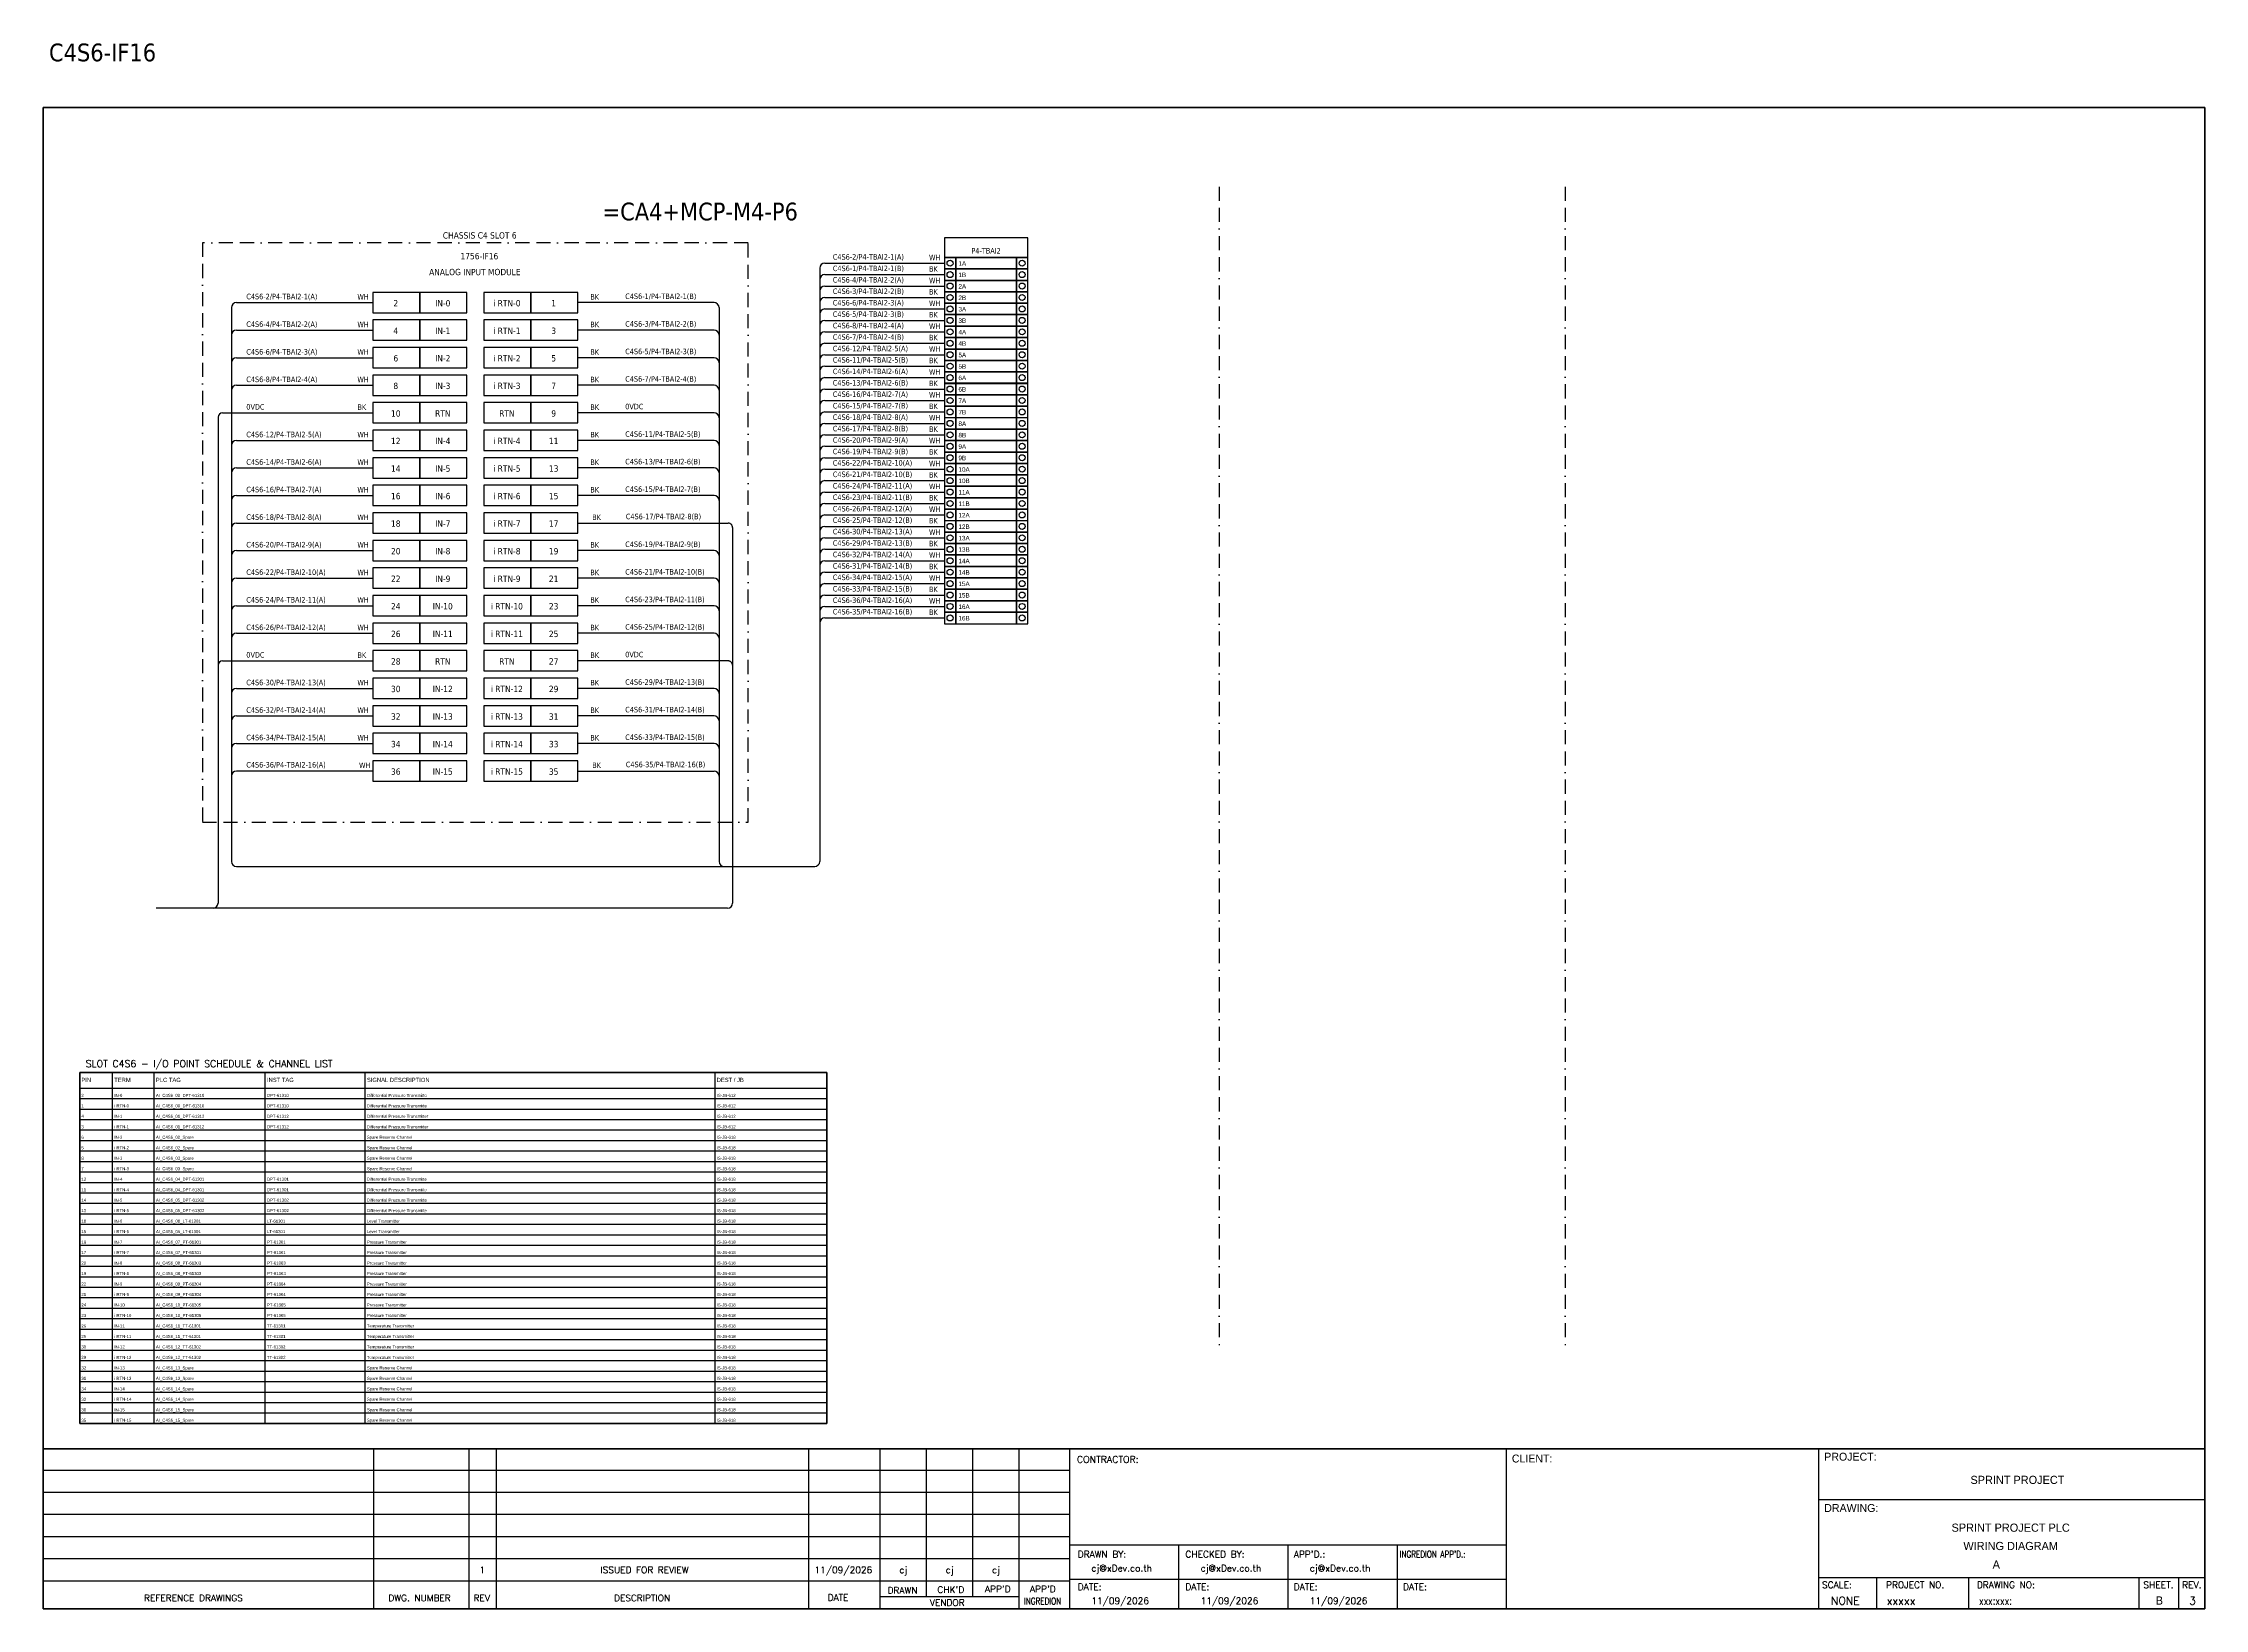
# Model space of a CAD drawing. Header units: millimetres. Extents: x 0 to 62600, y 0 to 14837.
# Drawn here: x 33546 to 37440, y 3004 to 5824 of the extents above; entities that cross this region are included whole.
import ezdxf
from ezdxf.enums import TextEntityAlignment as Align

# ---------------------------------------------------------------- set-up
doc = ezdxf.new("R2010")
doc.units = ezdxf.units.MM
doc.linetypes.add('BORDERX2', pattern=[88.9, 25.4, -12.7, 25.4, -12.7, 0, -12.7])
for name, color, linetype in [('GT_1', 9, 'Continuous'), ('HELPPOINT', 7, 'Continuous'), ('MEMBER', 7, 'Continuous'), ('x01001-FrameArea', 2, 'BORDERX2')]:
    doc.layers.add(name, color=color, linetype=linetype)
doc.layers.add('IE-EQUIP', color=253, linetype='Continuous', lineweight=25)
doc.layers.add('IE-WIRE', color=7, linetype='Continuous', lineweight=25)
doc.styles.add('HTX11', font='O8111901')
doc.styles.add('ROMANS', font='romans.shx', dxfattribs={"width": 0.85, "height": 25})
doc.styles.get("Standard").update_dxf_attribs({"font": 'arial.ttf'})
doc.styles.add('Tahoma', font='')
doc.styles.get('Tahoma').set_extended_font_data('Tahoma')

# ---------------------------------------------------------------- blocks, each defined once
blk = doc.blocks.new('xTermSingleLayer72')
at = {"color": 7, "ltscale": 25.4}
for points in [[(0, -537), (537, -537), (537, 0), (0, 0)], [(537, -537), (3378, -537), (3378, 0), (537, 0)], [(3378, -537), (3915, -537), (3915, 0), (3378, 0)]]:
    blk.add_lwpolyline(points, close=True, dxfattribs=at)
for centre in [(268, -268), (3647, -268)]:
    blk.add_circle(centre, 141, dxfattribs=at)
blk.add_attdef('TERMINAL_B', (661, -387), '', height=212)

msp = doc.modelspace()

# ---------------------------------------------------------------- linework, layer by layer
at = {"ltscale": 25.4}
for p, q in [((34954.1, 5407.3), (35169.5, 5407.3)), ((34754.6, 5357), (34509.3, 5357)), ((34954.1, 5366.1), (35169.5, 5366.1)), ((34754.6, 5307.3), (34509.3, 5307.3)), ((34954.1, 5324.8), (35169.5, 5324.8)), ((34754.6, 5257.7), (34509.3, 5257.7)), ((34954.1, 5283.6), (35169.5, 5283.6)), ((34954.1, 5242.4), (35169.5, 5242.4)), ((34754.6, 5208.1), (34509.3, 5208.1)), ((34954.1, 5201.2), (35169.5, 5201.2)), ((33869.3, 5158.4), (34139.8, 5158.4)), ((34754.6, 5158.4), (34509.3, 5158.4)), ((34954.1, 5160), (35169.5, 5160)), ((34754.6, 5108.8), (34509.3, 5108.8)), ((34954.1, 5118.7), (35169.5, 5118.7)), ((34954.1, 5077.5), (35169.5, 5077.5)), ((34754.6, 5059.2), (34509.3, 5059.2)), ((34954.1, 5036.3), (35169.5, 5036.3)), ((34754.6, 5009.5), (34509.3, 5009.5)), ((34954.1, 4995.1), (35169.5, 4995.1)), ((34509.3, 4959.9), (34779.8, 4959.9)), ((34954.1, 4953.8), (35169.5, 4953.8)), ((34754.6, 4910.3), (34509.3, 4910.3)), ((34954.1, 4912.6), (35169.5, 4912.6)), ((34954.1, 4871.4), (35169.5, 4871.4)), ((34754.6, 4860.6), (34509.3, 4860.6)), ((34954.1, 4830.2), (35169.5, 4830.2)), ((34754.6, 4811), (34509.3, 4811)), ((34954.1, 4788.9), (35169.5, 4788.9)), ((34754.6, 4761.4), (34509.3, 4761.4)), ((33869.3, 4711.7), (34139.8, 4711.7)), ((34779.8, 4711.7), (34509.3, 4711.7)), ((34754.6, 4662.1), (34509.3, 4662.1)), ((34754.6, 4612.5), (34509.3, 4612.5)), ((34754.6, 4562.8), (34509.3, 4562.8)), ((34509.3, 4513.2), (34754.6, 4513.2))]:
    msp.add_line(p, q, dxfattribs=at)
at = {"color": 7}
for p, q in [((33612.1, 3942.1), (34957.9, 3942.1)), ((33671.4, 3338), (33671.4, 3970.1)), ((33746.4, 3338), (33746.4, 3970.1)), ((33946.4, 3338), (33946.4, 3970.1)), ((34126.4, 3338), (34126.4, 3970.1)), ((34756.4, 3338), (34756.4, 3970.1))]:
    msp.add_line(p, q, dxfattribs=at)
at = {"color": 8}
for p, q in [((33612.1, 3923.2), (34957.9, 3923.2)), ((33612.1, 3904.4), (34957.9, 3904.4)), ((33612.1, 3885.5), (34957.9, 3885.5)), ((33612.1, 3866.6), (34957.9, 3866.6)), ((33612.1, 3847.7), (34957.9, 3847.7)), ((33612.1, 3828.8), (34957.9, 3828.8)), ((33612.1, 3810), (34957.9, 3810)), ((33612.1, 3791.1), (34957.9, 3791.1)), ((33612.1, 3772.2), (34957.9, 3772.2)), ((33612.1, 3753.3), (34957.9, 3753.3)), ((33612.1, 3734.5), (34957.9, 3734.5)), ((33612.1, 3715.6), (34957.9, 3715.6)), ((33612.1, 3696.7), (34957.9, 3696.7)), ((33612.1, 3677.8), (34957.9, 3677.8)), ((33612.1, 3658.9), (34957.9, 3658.9)), ((33612.1, 3640.1), (34957.9, 3640.1)), ((33612.1, 3621.2), (34957.9, 3621.2)), ((33612.1, 3602.3), (34957.9, 3602.3)), ((33612.1, 3583.4), (34957.9, 3583.4)), ((33612.1, 3564.6), (34957.9, 3564.6)), ((33612.1, 3545.7), (34957.9, 3545.7)), ((33612.1, 3526.8), (34957.9, 3526.8)), ((33612.1, 3507.9), (34957.9, 3507.9)), ((33612.1, 3489), (34957.9, 3489)), ((33612.1, 3470.2), (34957.9, 3470.2)), ((33612.1, 3451.3), (34957.9, 3451.3)), ((33612.1, 3432.4), (34957.9, 3432.4)), ((33612.1, 3413.5), (34957.9, 3413.5)), ((33612.1, 3394.6), (34957.9, 3394.6)), ((33612.1, 3375.8), (34957.9, 3375.8)), ((33612.1, 3356.9), (34957.9, 3356.9))]:
    msp.add_line(p, q, dxfattribs=at)
at = {"color": 4}
for p, q in [((36848.7, 3060.3), (36848.7, 3004.2)), ((37014, 3060.3), (37014, 3004.2))]:
    msp.add_line(p, q, dxfattribs=at)
at = {"color": 4, "ltscale": 0.5}
for p, q in [((37321.1, 3060.3), (37321.1, 3004.2)), ((37321.1, 3060.3), (37321.1, 3004.2)), ((37392.3, 3060.3), (37392.3, 3004.2)), ((37392.3, 3060.3), (37392.3, 3004.2))]:
    msp.add_line(p, q, dxfattribs=at)
at = {"color": 4, "ltscale": 25.4}
msp.add_lwpolyline([(35169.5, 5438.2), (35319.8, 5438.2), (35319.8, 5473.4), (35169.5, 5473.4)], close=True, dxfattribs=at)
msp.add_lwpolyline([(33612.1, 3970.1), (34957.9, 3970.1), (34957.9, 3338), (33612.1, 3338)], close=True)
at = {"color": 7}
msp.add_lwpolyline([(33612.1, 3338), (34957.9, 3338), (34957.9, 3970.1), (33612.1, 3970.1), (33612.1, 3338)], dxfattribs=at)
at = {"ltscale": 25.4}
for centre, radius, start, end in [((34954.1, 5398.2), 9.14, 90, 180), ((34754.6, 5347.8), 9.17, 0, 90), ((34954.1, 5356.9), 9.14, 90, 180), ((34754.6, 5298.2), 9.17, 0, 90), ((34954.1, 5315.7), 9.14, 90, 180), ((34754.6, 5248.5), 9.17, 0, 90), ((34954.1, 5274.5), 9.14, 90, 180), ((34954.1, 5233.3), 9.14, 90, 180), ((34754.6, 5198.9), 9.17, 0, 90), ((34954.1, 5192), 9.14, 90, 180), ((34754.6, 5149.3), 9.17, 0, 90), ((34954.1, 5150.8), 9.14, 90, 180), ((34754.6, 5099.6), 9.17, 0, 90), ((34954.1, 5109.6), 9.14, 90, 180), ((34954.1, 5068.4), 9.14, 90, 180), ((34754.6, 5050), 9.17, 0, 90), ((34954.1, 5027.1), 9.14, 90, 180), ((34754.6, 5000.4), 9.17, 0, 90), ((34954.1, 4985.9), 9.14, 90, 180), ((34954.1, 4944.7), 9.14, 90, 180), ((34754.6, 4901.1), 9.17, 0, 90), ((34954.1, 4903.5), 9.14, 90, 180), ((34954.1, 4862.2), 9.14, 90, 180), ((34754.6, 4851.5), 9.17, 0, 90), ((34954.1, 4821), 9.14, 90, 180), ((34754.6, 4801.8), 9.17, 0, 90), ((34954.1, 4779.8), 9.14, 90, 180), ((34754.6, 4752.2), 9.17, 0, 90), ((34754.6, 4652.9), 9.17, 0, 90), ((34754.6, 4603.3), 9.17, 0, 90), ((34754.6, 4553.7), 9.17, 0, 90), ((34754.6, 4504), 9.17, 0, 90)]:
    msp.add_arc(centre, radius, start, end, dxfattribs=at)
at = {"layer": 'GT_1', "color": 4}
for p, q in [((34141.8, 3004.2), (34141.8, 3292.4)), ((34313.7, 3004.2), (34313.7, 3292.4)), ((34362.9, 3004.2), (34362.9, 3292.4)), ((34925.5, 3004.2), (34925.5, 3292.4)), ((35053.8, 3004.2), (35053.8, 3292.4)), ((35137.4, 3026), (35137.4, 3292.4)), ((35220.9, 3026), (35220.9, 3292.4)), ((35304.2, 3004.2), (35304.2, 3292.4)), ((35395.2, 3004.2), (35395.2, 3292.4)), ((36182.2, 3004.2), (36182.2, 3292.4)), ((36744.5, 3004.2), (36744.5, 3292.4)), ((36744.5, 3004.2), (36744.5, 3292.4)), ((36744.5, 3004.2), (36744.5, 3292.4)), ((35395.2, 3253.5), (33546.4, 3253.5)), ((35395.2, 3213.7), (33546.4, 3213.7)), ((35395.2, 3173.8), (33546.4, 3173.8)), ((35395.2, 3133.9), (33546.4, 3133.9)), ((36182.2, 3118.5), (35395.2, 3118.5)), ((35592, 3004.2), (35592, 3118.5)), ((35788.7, 3004.2), (35788.7, 3118.5)), ((35985.5, 3004.2), (35985.5, 3118.5)), ((35395.2, 3094), (33546.4, 3094)), ((35395.1, 3054), (33546.4, 3054)), ((36182.2, 3057.1), (35395.2, 3057.1)), ((36744.5, 3060.3), (37439.7, 3060.3)), ((35304.2, 3026), (35053.8, 3026))]:
    msp.add_line(p, q, dxfattribs=at)
at = {"layer": 'HELPPOINT', "color": 4, "lineweight": 35}
for p, q in [((33546.4, 3004.2), (33546.4, 5708.4)), ((33546.4, 5708.4), (37439.7, 5708.4)), ((33546.4, 3004.2), (33546.4, 5708.4)), ((33546.4, 5708.4), (37439.7, 5708.4)), ((37439.7, 5708.4), (37439.7, 3004.2)), ((37439.7, 5708.4), (37439.7, 3004.2)), ((37439.7, 3004.2), (33546.4, 3004.2)), ((37439.7, 3004.2), (33546.4, 3004.2))]:
    msp.add_line(p, q, dxfattribs=at)
at = {"layer": 'HELPPOINT', "color": 4}
for p, q in [((36744.5, 3200.8), (37439.7, 3200.8)), ((36744.5, 3200.8), (37439.7, 3200.8)), ((36744.5, 3060.3), (37439.7, 3060.3))]:
    msp.add_line(p, q, dxfattribs=at)
at = {"layer": 'IE-EQUIP', "linetype": 'Continuous', "ltscale": 25.4}
for points in [[(34139.8, 5338.6), (34224.5, 5338.6), (34224.5, 5375.3), (34139.8, 5375.3)], [(34224.5, 5338.6), (34309.1, 5338.6), (34309.1, 5375.3), (34224.5, 5375.3)], [(34340, 5338.6), (34424.6, 5338.6), (34424.6, 5375.3), (34340, 5375.3)], [(34424.6, 5338.6), (34509.3, 5338.6), (34509.3, 5375.3), (34424.6, 5375.3)], [(34139.8, 5289), (34224.5, 5289), (34224.5, 5325.7), (34139.8, 5325.7)], [(34224.5, 5289), (34309.1, 5289), (34309.1, 5325.7), (34224.5, 5325.7)], [(34340, 5289), (34424.6, 5289), (34424.6, 5325.7), (34340, 5325.7)], [(34424.6, 5289), (34509.3, 5289), (34509.3, 5325.7), (34424.6, 5325.7)], [(34139.8, 5239.3), (34224.5, 5239.3), (34224.5, 5276), (34139.8, 5276)], [(34224.5, 5239.3), (34309.1, 5239.3), (34309.1, 5276), (34224.5, 5276)], [(34340, 5239.3), (34424.6, 5239.3), (34424.6, 5276), (34340, 5276)], [(34424.6, 5239.3), (34509.3, 5239.3), (34509.3, 5276), (34424.6, 5276)], [(34139.8, 5189.7), (34224.5, 5189.7), (34224.5, 5226.4), (34139.8, 5226.4)], [(34224.5, 5189.7), (34309.1, 5189.7), (34309.1, 5226.4), (34224.5, 5226.4)], [(34340, 5189.7), (34424.6, 5189.7), (34424.6, 5226.4), (34340, 5226.4)], [(34424.6, 5189.7), (34509.3, 5189.7), (34509.3, 5226.4), (34424.6, 5226.4)], [(34139.8, 5140.1), (34224.5, 5140.1), (34224.5, 5176.8), (34139.8, 5176.8)], [(34224.5, 5140.1), (34309.1, 5140.1), (34309.1, 5176.8), (34224.5, 5176.8)], [(34340, 5140.1), (34424.6, 5140.1), (34424.6, 5176.8), (34340, 5176.8)], [(34424.6, 5140.1), (34509.3, 5140.1), (34509.3, 5176.8), (34424.6, 5176.8)], [(34139.8, 5090.4), (34224.5, 5090.4), (34224.5, 5127.1), (34139.8, 5127.1)], [(34224.5, 5090.4), (34309.1, 5090.4), (34309.1, 5127.1), (34224.5, 5127.1)], [(34340, 5090.4), (34424.6, 5090.4), (34424.6, 5127.1), (34340, 5127.1)], [(34424.6, 5090.4), (34509.3, 5090.4), (34509.3, 5127.1), (34424.6, 5127.1)], [(34139.8, 5040.8), (34224.5, 5040.8), (34224.5, 5077.5), (34139.8, 5077.5)], [(34224.5, 5040.8), (34309.1, 5040.8), (34309.1, 5077.5), (34224.5, 5077.5)], [(34340, 5040.8), (34424.6, 5040.8), (34424.6, 5077.5), (34340, 5077.5)], [(34424.6, 5040.8), (34509.3, 5040.8), (34509.3, 5077.5), (34424.6, 5077.5)], [(34139.8, 4991.2), (34224.5, 4991.2), (34224.5, 5027.9), (34139.8, 5027.9)], [(34224.5, 4991.2), (34309.1, 4991.2), (34309.1, 5027.9), (34224.5, 5027.9)], [(34340, 4991.2), (34424.6, 4991.2), (34424.6, 5027.9), (34340, 5027.9)], [(34424.6, 4991.2), (34509.3, 4991.2), (34509.3, 5027.9), (34424.6, 5027.9)], [(34139.8, 4941.5), (34224.5, 4941.5), (34224.5, 4978.2), (34139.8, 4978.2)], [(34224.5, 4941.5), (34309.1, 4941.5), (34309.1, 4978.2), (34224.5, 4978.2)], [(34340, 4941.5), (34424.6, 4941.5), (34424.6, 4978.2), (34340, 4978.2)], [(34424.6, 4941.5), (34509.3, 4941.5), (34509.3, 4978.2), (34424.6, 4978.2)], [(34139.8, 4891.9), (34224.5, 4891.9), (34224.5, 4928.6), (34139.8, 4928.6)], [(34224.5, 4891.9), (34309.1, 4891.9), (34309.1, 4928.6), (34224.5, 4928.6)], [(34340, 4891.9), (34424.6, 4891.9), (34424.6, 4928.6), (34340, 4928.6)], [(34424.6, 4891.9), (34509.3, 4891.9), (34509.3, 4928.6), (34424.6, 4928.6)], [(34139.8, 4842.3), (34224.5, 4842.3), (34224.5, 4879), (34139.8, 4879)], [(34224.5, 4842.3), (34309.1, 4842.3), (34309.1, 4879), (34224.5, 4879)], [(34340, 4842.3), (34424.6, 4842.3), (34424.6, 4879), (34340, 4879)], [(34424.6, 4842.3), (34509.3, 4842.3), (34509.3, 4879), (34424.6, 4879)], [(34139.8, 4792.7), (34224.5, 4792.7), (34224.5, 4829.4), (34139.8, 4829.4)], [(34224.5, 4792.7), (34309.1, 4792.7), (34309.1, 4829.4), (34224.5, 4829.4)], [(34340, 4792.7), (34424.6, 4792.7), (34424.6, 4829.4), (34340, 4829.4)], [(34424.6, 4792.7), (34509.3, 4792.7), (34509.3, 4829.4), (34424.6, 4829.4)], [(34139.8, 4743), (34224.5, 4743), (34224.5, 4779.7), (34139.8, 4779.7)], [(34224.5, 4743), (34309.1, 4743), (34309.1, 4779.7), (34224.5, 4779.7)], [(34340, 4743), (34424.6, 4743), (34424.6, 4779.7), (34340, 4779.7)], [(34424.6, 4743), (34509.3, 4743), (34509.3, 4779.7), (34424.6, 4779.7)], [(34139.8, 4693.4), (34224.5, 4693.4), (34224.5, 4730.1), (34139.8, 4730.1)], [(34224.5, 4693.4), (34309.1, 4693.4), (34309.1, 4730.1), (34224.5, 4730.1)], [(34340, 4693.4), (34424.6, 4693.4), (34424.6, 4730.1), (34340, 4730.1)], [(34424.6, 4693.4), (34509.3, 4693.4), (34509.3, 4730.1), (34424.6, 4730.1)], [(34139.8, 4643.8), (34224.5, 4643.8), (34224.5, 4680.5), (34139.8, 4680.5)], [(34224.5, 4643.8), (34309.1, 4643.8), (34309.1, 4680.5), (34224.5, 4680.5)], [(34340, 4643.8), (34424.6, 4643.8), (34424.6, 4680.5), (34340, 4680.5)], [(34424.6, 4643.8), (34509.3, 4643.8), (34509.3, 4680.5), (34424.6, 4680.5)], [(34139.8, 4594.1), (34224.5, 4594.1), (34224.5, 4630.8), (34139.8, 4630.8)], [(34224.5, 4594.1), (34309.1, 4594.1), (34309.1, 4630.8), (34224.5, 4630.8)], [(34340, 4594.1), (34424.6, 4594.1), (34424.6, 4630.8), (34340, 4630.8)], [(34424.6, 4594.1), (34509.3, 4594.1), (34509.3, 4630.8), (34424.6, 4630.8)], [(34139.8, 4544.5), (34224.5, 4544.5), (34224.5, 4581.2), (34139.8, 4581.2)], [(34224.5, 4544.5), (34309.1, 4544.5), (34309.1, 4581.2), (34224.5, 4581.2)], [(34340, 4544.5), (34424.6, 4544.5), (34424.6, 4581.2), (34340, 4581.2)], [(34424.6, 4544.5), (34509.3, 4544.5), (34509.3, 4581.2), (34424.6, 4581.2)], [(34139.8, 4494.9), (34224.5, 4494.9), (34224.5, 4531.6), (34139.8, 4531.6)], [(34224.5, 4494.9), (34309.1, 4494.9), (34309.1, 4531.6), (34224.5, 4531.6)], [(34340, 4494.9), (34424.6, 4494.9), (34424.6, 4531.6), (34340, 4531.6)], [(34424.6, 4494.9), (34509.3, 4494.9), (34509.3, 4531.6), (34424.6, 4531.6)]]:
    msp.add_lwpolyline(points, close=True, dxfattribs=at)
at = {"layer": 'IE-WIRE', "color": 4, "ltscale": 25.4}
for p, q in [((34945, 5418.8), (34945, 4350.4)), ((34954.1, 5427.9), (35169.5, 5427.9)), ((34954.1, 5386.7), (35169.5, 5386.7)), ((33885.4, 5347.8), (33885.4, 4350.4)), ((33894.6, 5357), (34139.8, 5357)), ((34763.7, 5347.8), (34763.7, 4350.4)), ((34954.1, 5345.5), (35169.5, 5345.5)), ((33894.6, 5307.3), (34139.8, 5307.3)), ((34954.1, 5304.2), (35169.5, 5304.2)), ((33894.6, 5257.7), (34139.8, 5257.7)), ((34954.1, 5263), (35169.5, 5263)), ((34954.1, 5221.8), (35169.5, 5221.8)), ((33894.6, 5208.1), (34139.8, 5208.1)), ((34954.1, 5180.6), (35169.5, 5180.6)), ((34954.1, 5139.3), (35169.5, 5139.3)), ((33894.6, 5108.8), (34139.8, 5108.8)), ((34954.1, 5098.1), (35169.5, 5098.1)), ((33894.6, 5059.2), (34139.8, 5059.2)), ((34954.1, 5056.9), (35169.5, 5056.9)), ((33894.6, 5009.5), (34139.8, 5009.5)), ((34954.1, 5015.7), (35169.5, 5015.7)), ((33894.6, 4959.9), (34139.8, 4959.9)), ((34954.1, 4974.4), (35169.5, 4974.4)), ((33894.6, 4910.3), (34139.8, 4910.3)), ((34954.1, 4933.2), (35169.5, 4933.2)), ((34954.1, 4892), (35169.5, 4892)), ((33894.6, 4860.6), (34139.8, 4860.6)), ((34954.1, 4850.8), (35169.5, 4850.8)), ((33894.6, 4811), (34139.8, 4811)), ((34954.1, 4809.6), (35169.5, 4809.6)), ((33894.6, 4761.4), (34139.8, 4761.4)), ((33894.6, 4662.1), (34139.8, 4662.1)), ((33894.6, 4612.5), (34139.8, 4612.5)), ((33894.6, 4562.8), (34139.8, 4562.8)), ((34139.8, 4513.2), (33894.6, 4513.2))]:
    msp.add_line(p, q, dxfattribs=at)
at = {"layer": 'IE-WIRE', "color": 7, "ltscale": 25.4}
for p, q in [((33861.3, 5150.4), (33861.3, 4275.1)), ((34787.8, 4951.9), (34787.8, 4275.1)), ((34778.9, 4266.2), (33749.8, 4266.2))]:
    msp.add_line(p, q, dxfattribs=at)
at = {"layer": 'IE-WIRE', "color": 4}
msp.add_line((33894.5, 4341.2), (34935.9, 4341.2), dxfattribs=at)
at = {"layer": 'IE-WIRE', "color": 4, "ltscale": 25.4}
for centre, radius in [((34954.1, 5418.8), 9.14), ((34954.1, 5377.5), 9.14), ((33894.6, 5347.8), 9.17), ((34954.1, 5336.3), 9.14), ((33894.6, 5298.2), 9.17), ((34954.1, 5295.1), 9.14), ((33894.6, 5248.5), 9.17), ((34954.1, 5253.9), 9.14), ((34954.1, 5212.6), 9.14), ((33894.6, 5198.9), 9.17), ((34954.1, 5171.4), 9.14), ((34954.1, 5130.2), 9.14), ((33894.6, 5099.6), 9.17), ((34954.1, 5089), 9.14), ((33894.6, 5050), 9.17), ((34954.1, 5047.8), 9.14), ((33894.6, 5000.4), 9.17), ((34954.1, 5006.5), 9.14), ((33894.6, 4950.7), 9.17), ((34954.1, 4965.3), 9.14), ((33894.6, 4901.1), 9.17), ((34954.1, 4924.1), 9.14), ((34954.1, 4882.9), 9.14), ((33894.6, 4851.5), 9.17), ((34954.1, 4841.6), 9.14), ((33894.6, 4801.8), 9.17), ((34954.1, 4800.4), 9.14), ((33894.6, 4752.2), 9.17), ((33894.6, 4652.9), 9.17), ((33894.6, 4603.3), 9.17), ((33894.6, 4553.7), 9.17), ((33894.6, 4504), 9.17)]:
    msp.add_arc(centre, radius, 90, 180, dxfattribs=at)
at = {"layer": 'IE-WIRE', "ltscale": 25.4}
for centre in [(33869.3, 5150.4), (33869.3, 4703.7)]:
    msp.add_arc(centre, 8, 90, 180, dxfattribs=at)
at = {"layer": 'IE-WIRE', "color": 4}
for centre, start, end in [((33894.5, 4350.4), 180, 270), ((34772.9, 4350.4), 180, 270), ((34935.9, 4350.4), 270, 0)]:
    msp.add_arc(centre, 9.14, start, end, dxfattribs=at)
at = {"layer": 'IE-WIRE', "color": 7, "ltscale": 25.4}
for centre in [(33852.3, 4275.1), (34778.9, 4275.1), (34778.9, 4275.1)]:
    msp.add_arc(centre, 8.96, 270, 0, dxfattribs=at)
at = {"layer": 'MEMBER', "color": 4, "lineweight": 35}
msp.add_line((33546.4, 3292.4), (37439.7, 3292.4), dxfattribs=at)
msp.add_line((33546.4, 3292.4), (37439.7, 3292.4), dxfattribs=at)
at = {"layer": 'MEMBER', "color": 4}
for p, q in [((36744.5, 3200.8), (37439.7, 3200.8)), ((36744.5, 3200.8), (37439.7, 3200.8)), ((36744.5, 3060.3), (37439.7, 3060.3)), ((36744.5, 3060.3), (37439.7, 3060.3))]:
    msp.add_line(p, q, dxfattribs=at)
at = {"layer": 'x01001-FrameArea'}
for p, q in [((35664.6, 5565.7), (35664.6, 3479.2)), ((36287.7, 5565.7), (36287.7, 3479.2))]:
    msp.add_line(p, q, dxfattribs=at)
msp.add_lwpolyline([(33833.1, 4420.8), (34816.1, 4420.8), (34816.1, 5464.7), (33833.1, 5464.7)], close=True, dxfattribs=at)
at = {"layer": 'x01001-FrameArea', "ltscale": 25.4}
for centre in [(34779.8, 4951.9), (34779.8, 4703.7)]:
    msp.add_arc(centre, 8, 0, 90, dxfattribs=at)

# ---------------------------------------------------------------- block references
at = {"xscale": 0.0384, "yscale": 0.0384, "zscale": 0.0384}
for p, values in [((35169.5, 5438.2), {'TERMINAL_B': '1A'}), ((35169.5, 5417.6), {'TERMINAL_B': '1B'}), ((35169.5, 5397), {'TERMINAL_B': '2A'}), ((35169.5, 5376.4), {'TERMINAL_B': '2B'}), ((35169.5, 5355.8), {'TERMINAL_B': '3A'}), ((35169.5, 5335.2), {'TERMINAL_B': '3B'}), ((35169.5, 5314.5), {'TERMINAL_B': '4A'}), ((35169.5, 5293.9), {'TERMINAL_B': '4B'}), ((35169.5, 5273.3), {'TERMINAL_B': '5A'}), ((35169.5, 5252.7), {'TERMINAL_B': '5B'}), ((35169.5, 5232.1), {'TERMINAL_B': '6A'}), ((35169.5, 5211.5), {'TERMINAL_B': '6B'}), ((35169.5, 5190.9), {'TERMINAL_B': '7A'}), ((35169.5, 5170.3), {'TERMINAL_B': '7B'}), ((35169.5, 5149.6), {'TERMINAL_B': '8A'}), ((35169.5, 5129), {'TERMINAL_B': '8B'}), ((35169.5, 5108.4), {'TERMINAL_B': '9A'}), ((35169.5, 5087.8), {'TERMINAL_B': '9B'}), ((35169.5, 5067.2), {'TERMINAL_B': '10A'}), ((35169.5, 5046.6), {'TERMINAL_B': '10B'}), ((35169.5, 5026), {'TERMINAL_B': '11A'}), ((35169.5, 5005.4), {'TERMINAL_B': '11B'}), ((35169.5, 4984.8), {'TERMINAL_B': '12A'}), ((35169.5, 4964.1), {'TERMINAL_B': '12B'}), ((35169.5, 4943.5), {'TERMINAL_B': '13A'}), ((35169.5, 4922.9), {'TERMINAL_B': '13B'}), ((35169.5, 4902.3), {'TERMINAL_B': '14A'}), ((35169.5, 4881.7), {'TERMINAL_B': '14B'}), ((35169.5, 4861.1), {'TERMINAL_B': '15A'}), ((35169.5, 4840.5), {'TERMINAL_B': '15B'}), ((35169.5, 4819.9), {'TERMINAL_B': '16A'}), ((35169.5, 4799.2), {'TERMINAL_B': '16B'})]:
    msp.add_blockref('xTermSingleLayer72', p, dxfattribs=at).add_auto_attribs(values)

# ---------------------------------------------------------------- texts
at = {"color": 2, "style": 'Tahoma'}
msp.add_text('C4S6-IF16', height=32, dxfattribs=at).set_placement((33556.8, 5791.5))
for s, height, p in [('=CA4+MCP-M4-P6', 32, (34729.8, 5521)), ('CHASSIS C4 SLOT 6', 11.441, (34332.6, 5478)), ('ANALOG INPUT MODULE', 11.441, (34323.8, 5412)), ('1756-IF16', 11.44, (34332, 5440.6)), ('2', 11.4, (34181.4, 5355.8)), ('IN-0', 11.44, (34266, 5355.8)), ('i RTN-0', 11.44, (34381.5, 5355.8)), ('1', 11.4, (34465.8, 5355.8)), ('4', 11.4, (34181.4, 5306.2)), ('IN-1', 11.44, (34266, 5306.2)), ('i RTN-1', 11.44, (34381.5, 5306.2)), ('3', 11.4, (34465.8, 5306.2)), ('6', 11.4, (34181.4, 5256.6)), ('IN-2', 11.44, (34266, 5256.6)), ('i RTN-2', 11.44, (34381.5, 5256.6)), ('5', 11.4, (34465.8, 5256.6)), ('8', 11.4, (34181.4, 5206.9)), ('IN-3', 11.44, (34266, 5206.9)), ('i RTN-3', 11.44, (34381.5, 5206.9)), ('7', 11.4, (34465.8, 5206.9)), ('10', 11.44, (34181.4, 5157.3)), ('RTN', 11.44, (34266, 5157.3)), ('RTN', 11.44, (34381.5, 5157.3)), ('9', 11.4, (34465.8, 5157.3)), ('12', 11.44, (34181.4, 5107.7)), ('IN-4', 11.44, (34266, 5107.7)), ('i RTN-4', 11.44, (34381.5, 5107.7)), ('11', 11.44, (34465.8, 5107.7)), ('14', 11.44, (34181.4, 5058)), ('IN-5', 11.44, (34266, 5058)), ('i RTN-5', 11.44, (34381.5, 5058)), ('13', 11.44, (34465.8, 5058)), ('16', 11.44, (34181.4, 5008.4)), ('IN-6', 11.44, (34266, 5008.4)), ('i RTN-6', 11.44, (34381.5, 5008.4)), ('15', 11.44, (34465.8, 5008.4)), ('18', 11.44, (34181.4, 4958.8)), ('IN-7', 11.44, (34266, 4958.8)), ('i RTN-7', 11.44, (34381.5, 4958.8)), ('17', 11.44, (34465.8, 4958.8)), ('20', 11.44, (34181.4, 4909.1)), ('IN-8', 11.44, (34266, 4909.1)), ('i RTN-8', 11.44, (34381.5, 4909.1)), ('19', 11.44, (34465.8, 4909.1)), ('22', 11.44, (34181.4, 4859.5)), ('IN-9', 11.44, (34266, 4859.5)), ('i RTN-9', 11.44, (34381.5, 4859.5)), ('21', 11.44, (34465.8, 4859.5)), ('24', 11.44, (34181.4, 4809.9)), ('IN-10', 11.44, (34266, 4809.9)), ('i RTN-10', 11.44, (34381.5, 4809.9)), ('23', 11.44, (34465.8, 4809.9)), ('26', 11.44, (34181.4, 4760.2)), ('IN-11', 11.44, (34266, 4760.2)), ('i RTN-11', 11.44, (34381.5, 4760.2)), ('25', 11.44, (34465.8, 4760.2)), ('28', 11.44, (34181.4, 4710.6)), ('RTN', 11.44, (34266, 4710.6)), ('RTN', 11.44, (34381.5, 4710.6)), ('27', 11.44, (34465.8, 4710.6)), ('30', 11.44, (34181.4, 4661)), ('IN-12', 11.44, (34266, 4661)), ('i RTN-12', 11.44, (34381.5, 4661)), ('29', 11.44, (34465.8, 4661)), ('32', 11.44, (34181.4, 4611.3)), ('IN-13', 11.44, (34266, 4611.3)), ('i RTN-13', 11.44, (34381.5, 4611.3)), ('31', 11.44, (34465.8, 4611.3)), ('34', 11.44, (34181.4, 4561.7)), ('IN-14', 11.44, (34266, 4561.7)), ('i RTN-14', 11.44, (34381.5, 4561.7)), ('33', 11.44, (34465.8, 4561.7)), ('36', 11.44, (34181.4, 4512.1)), ('IN-15', 11.44, (34266, 4512.1)), ('i RTN-15', 11.44, (34381.5, 4512.1)), ('35', 11.44, (34465.8, 4512.1))]:
    msp.add_text(s, height=height, dxfattribs=at).set_placement(p, align=Align.MIDDLE_CENTER)
at = {"color": 4, "style": 'Tahoma'}
msp.add_text('P4-TBAI2', height=9.95, dxfattribs=at).set_placement((35244.7, 5450.3), align=Align.MIDDLE_CENTER)
for s, height, p in [('C4S6-2/P4-TBAI2-1(A)', 9.949, (34968.6, 5434.2)), ('WH', 9.95, (35141.9, 5433.2)), ('C4S6-2/P4-TBAI2-1(A)', 9.949, (33912.2, 5362.9)), ('C4S6-4/P4-TBAI2-2(A)', 9.949, (34968.6, 5393)), ('WH', 9.95, (35141.9, 5391.9)), ('WH', 9.95, (34112.3, 5362.2)), ('C4S6-6/P4-TBAI2-3(A)', 9.949, (34968.6, 5351.7)), ('WH', 9.95, (35141.9, 5350.7)), ('C4S6-4/P4-TBAI2-2(A)', 9.949, (33912.2, 5313)), ('WH', 9.95, (34112.3, 5312.6)), ('C4S6-8/P4-TBAI2-4(A)', 9.949, (34968.6, 5310.5)), ('WH', 9.95, (35141.9, 5309.5)), ('C4S6-6/P4-TBAI2-3(A)', 9.949, (33912.2, 5263.3)), ('WH', 9.95, (34112.3, 5262.9)), ('C4S6-12/P4-TBAI2-5(A)', 9.949, (34968.6, 5269.3)), ('WH', 9.95, (35141.9, 5268.3)), ('C4S6-8/P4-TBAI2-4(A)', 9.949, (33912.2, 5213.7)), ('WH', 9.95, (34112.3, 5213.3)), ('C4S6-14/P4-TBAI2-6(A)', 9.949, (34968.6, 5228.1)), ('WH', 9.95, (35141.9, 5227)), ('C4S6-16/P4-TBAI2-7(A)', 9.949, (34968.6, 5186.9)), ('WH', 9.95, (35141.9, 5185.8)), ('C4S6-18/P4-TBAI2-8(A)', 9.949, (34968.6, 5145.6)), ('WH', 9.95, (35141.9, 5144.6)), ('C4S6-12/P4-TBAI2-5(A)', 9.949, (33912.2, 5114.4)), ('WH', 9.95, (34112.3, 5114.1)), ('C4S6-20/P4-TBAI2-9(A)', 9.949, (34968.6, 5104.4)), ('WH', 9.95, (35141.9, 5103.4)), ('C4S6-14/P4-TBAI2-6(A)', 9.949, (33912.2, 5064.8)), ('WH', 9.95, (34112.3, 5064.4)), ('C4S6-22/P4-TBAI2-10(A)', 9.949, (34968.6, 5063.2)), ('WH', 9.95, (35141.9, 5062.1)), ('C4S6-16/P4-TBAI2-7(A)', 9.949, (33912.2, 5015.2)), ('WH', 9.95, (34112.3, 5014.8)), ('C4S6-24/P4-TBAI2-11(A)', 9.949, (34968.6, 5022)), ('WH', 9.95, (35141.9, 5020.9)), ('C4S6-26/P4-TBAI2-12(A)', 9.949, (34968.6, 4980.7)), ('WH', 9.95, (35141.9, 4979.7)), ('C4S6-18/P4-TBAI2-8(A)', 9.949, (33912.2, 4965.5)), ('WH', 9.95, (34112.3, 4965.2)), ('C4S6-30/P4-TBAI2-13(A)', 9.949, (34968.6, 4939.5)), ('WH', 9.95, (35141.9, 4938.5)), ('C4S6-20/P4-TBAI2-9(A)', 9.949, (33912.2, 4915.9)), ('WH', 9.95, (34112.3, 4915.5)), ('C4S6-32/P4-TBAI2-14(A)', 9.949, (34968.6, 4898.3)), ('WH', 9.95, (35141.9, 4897.3)), ('C4S6-22/P4-TBAI2-10(A)', 9.949, (33912.2, 4866.3)), ('WH', 9.95, (34112.3, 4865.9)), ('C4S6-34/P4-TBAI2-15(A)', 9.949, (34968.6, 4857.1)), ('WH', 9.95, (35141.9, 4856)), ('C4S6-24/P4-TBAI2-11(A)', 9.949, (33912.2, 4816.6)), ('WH', 9.95, (34112.3, 4816.3)), ('C4S6-36/P4-TBAI2-16(A)', 9.949, (34968.6, 4815.8)), ('WH', 9.95, (35141.9, 4814.8)), ('C4S6-26/P4-TBAI2-12(A)', 9.949, (33912.2, 4767)), ('WH', 9.95, (34112.3, 4766.6)), ('C4S6-30/P4-TBAI2-13(A)', 9.949, (33912.2, 4667.7)), ('WH', 9.95, (34112.3, 4667.4)), ('C4S6-32/P4-TBAI2-14(A)', 9.949, (33912.2, 4618.1)), ('WH', 9.95, (34112.3, 4617.7)), ('C4S6-34/P4-TBAI2-15(A)', 9.949, (33912.2, 4568.5)), ('WH', 9.95, (34112.3, 4568.1)), ('C4S6-36/P4-TBAI2-16(A)', 9.949, (33912.2, 4519.5)), ('WH', 9.95, (34115.3, 4518.5))]:
    msp.add_text(s, height=height, dxfattribs=at).set_placement(p)
at = {"style": 'Tahoma'}
for s, height, p in [('C4S6-1/P4-TBAI2-1(B)', 9.949, (34968.6, 5413.6)), ('BK', 9.95, (35141.9, 5412.5)), ('C4S6-1/P4-TBAI2-1(B)', 9.949, (34594.7, 5363.3)), ('C4S6-3/P4-TBAI2-2(B)', 9.949, (34968.6, 5372.4)), ('BK', 9.95, (35141.9, 5371.3)), ('BK', 9.95, (34531.8, 5362.2)), ('C4S6-5/P4-TBAI2-3(B)', 9.949, (34968.6, 5331.1)), ('BK', 9.95, (35141.9, 5330.1)), ('BK', 9.95, (34531.8, 5312.6)), ('C4S6-3/P4-TBAI2-2(B)', 9.949, (34594.7, 5313.6)), ('C4S6-7/P4-TBAI2-4(B)', 9.949, (34968.6, 5289.9)), ('BK', 9.95, (35141.9, 5288.9)), ('BK', 9.95, (34531.8, 5262.9)), ('C4S6-5/P4-TBAI2-3(B)', 9.949, (34594.7, 5264)), ('C4S6-11/P4-TBAI2-5(B)', 9.949, (34968.6, 5248.7)), ('BK', 9.95, (35141.9, 5247.7)), ('BK', 9.95, (34531.8, 5213.3)), ('C4S6-7/P4-TBAI2-4(B)', 9.949, (34594.7, 5214.4)), ('C4S6-13/P4-TBAI2-6(B)', 9.949, (34968.6, 5207.5)), ('BK', 9.95, (35141.9, 5206.4)), ('0VDC', 9.95, (33912.2, 5164.1)), ('BK', 9.95, (34112.3, 5163.7)), ('BK', 9.95, (34531.8, 5163.7)), ('0VDC', 9.95, (34594.7, 5164.7)), ('C4S6-15/P4-TBAI2-7(B)', 9.949, (34968.6, 5166.2)), ('BK', 9.95, (35141.9, 5165.2)), ('BK', 9.95, (34531.8, 5114.1)), ('C4S6-11/P4-TBAI2-5(B)', 9.949, (34594.7, 5115.1)), ('C4S6-17/P4-TBAI2-8(B)', 9.949, (34968.6, 5125)), ('BK', 9.95, (35141.9, 5124)), ('BK', 9.95, (34531.8, 5064.4)), ('C4S6-13/P4-TBAI2-6(B)', 9.949, (34594.7, 5065.5)), ('C4S6-19/P4-TBAI2-9(B)', 9.949, (34968.6, 5083.8)), ('BK', 9.95, (35141.9, 5082.8)), ('BK', 9.95, (34531.8, 5014.8)), ('C4S6-15/P4-TBAI2-7(B)', 9.949, (34594.7, 5015.8)), ('C4S6-21/P4-TBAI2-10(B)', 9.949, (34968.6, 5042.6)), ('BK', 9.95, (35141.9, 5041.5)), ('C4S6-23/P4-TBAI2-11(B)', 9.949, (34968.6, 5001.3)), ('BK', 9.95, (35141.9, 5000.3)), ('BK', 9.95, (34535.2, 4965.2)), ('C4S6-17/P4-TBAI2-8(B)', 9.949, (34595.8, 4966.7)), ('C4S6-25/P4-TBAI2-12(B)', 9.949, (34968.6, 4960.1)), ('BK', 9.95, (35141.9, 4959.1)), ('BK', 9.95, (34531.8, 4915.5)), ('C4S6-19/P4-TBAI2-9(B)', 9.949, (34594.7, 4916.6)), ('C4S6-29/P4-TBAI2-13(B)', 9.949, (34968.6, 4918.9)), ('BK', 9.95, (35141.9, 4917.9)), ('BK', 9.95, (34531.8, 4865.9)), ('C4S6-21/P4-TBAI2-10(B)', 9.949, (34594.7, 4866.9)), ('C4S6-31/P4-TBAI2-14(B)', 9.949, (34968.6, 4877.7)), ('BK', 9.95, (35141.9, 4876.6)), ('C4S6-33/P4-TBAI2-15(B)', 9.949, (34968.6, 4836.5)), ('BK', 9.95, (35141.9, 4835.4)), ('BK', 9.95, (34531.8, 4816.3)), ('C4S6-23/P4-TBAI2-11(B)', 9.949, (34594.7, 4817.3)), ('C4S6-35/P4-TBAI2-16(B)', 9.949, (34968.6, 4795.2)), ('BK', 9.95, (35141.9, 4794.2)), ('BK', 9.95, (34531.8, 4766.6)), ('C4S6-25/P4-TBAI2-12(B)', 9.949, (34594.7, 4767.7)), ('0VDC', 9.95, (33912.2, 4717.4)), ('BK', 9.95, (34112.3, 4717)), ('BK', 9.95, (34531.8, 4717)), ('0VDC', 9.95, (34594.7, 4718)), ('BK', 9.95, (34531.8, 4667.4)), ('C4S6-29/P4-TBAI2-13(B)', 9.949, (34594.7, 4668.4)), ('BK', 9.95, (34531.8, 4617.7)), ('C4S6-31/P4-TBAI2-14(B)', 9.949, (34594.7, 4618.8)), ('BK', 9.95, (34531.8, 4568.1)), ('C4S6-33/P4-TBAI2-15(B)', 9.949, (34594.7, 4569.1)), ('BK', 9.95, (34535.2, 4518.5)), ('C4S6-35/P4-TBAI2-16(B)', 9.949, (34595.8, 4520))]:
    msp.add_text(s, height=height, dxfattribs=at).set_placement(p)
at = {"color": 3}
for s, p in [('PIN', (33615.1, 3953.1)), ('TERM', (33674.4, 3953.1)), ('PLC TAG', (33749.4, 3953.1)), ('INST TAG', (33949.4, 3953.1)), ('SIGNAL DESCRIPTION', (34129.4, 3953.1)), ('DEST / JB', (34759.4, 3953.1))]:
    msp.add_text(s, height=7.5, dxfattribs=at).set_placement(p)
at = {"color": 7}
for s, p in [('4', (33615.1, 3888.5)), ('2', (33615.1, 3926.2)), ('1', (33615.1, 3907.4)), ('i RTN-0', (33674.4, 3907.4)), ('IN-0', (33674.4, 3926.2)), ('IN-1', (33674.4, 3888.5)), ('AI_C4S6_00_DPT-61310', (33749.4, 3926.2)), ('AI_C4S6_00_DPT-61310', (33749.4, 3907.4)), ('AI_C4S6_01_DPT-61312', (33749.4, 3888.5)), ('DPT-61310', (33949.4, 3926.2)), ('DPT-61310', (33949.4, 3907.4)), ('DPT-61312', (33949.4, 3888.5)), ('Differential Pressure Transmitte', (34129.4, 3926.2)), ('Differential Pressure Transmitte', (34129.4, 3907.4)), ('Differential Pressure Transmitter', (34129.4, 3888.5)), ('IS-JB-612', (34759.4, 3926.2)), ('IS-JB-612', (34759.4, 3907.4)), ('IS-JB-612', (34759.4, 3888.5)), ('3', (33615.1, 3869.6)), ('6', (33615.1, 3850.7)), ('i RTN-1', (33674.4, 3869.6)), ('IN-2', (33674.4, 3850.7)), ('AI_C4S6_01_DPT-61312', (33749.4, 3869.6)), ('AI_C4S6_02_Spare', (33749.4, 3850.7)), ('DPT-61312', (33949.4, 3869.6)), ('Spare Reserve Channel', (34129.4, 3850.7)), ('Differential Pressure Transmitter', (34129.4, 3869.6)), ('IS-JB-612', (34759.4, 3869.6)), ('IS-JB-618', (34759.4, 3850.7)), ('5', (33615.1, 3831.8)), ('8', (33615.1, 3813)), ('i RTN-2', (33674.4, 3831.8)), ('IN-3', (33674.4, 3813)), ('AI_C4S6_02_Spare', (33749.4, 3831.8)), ('AI_C4S6_03_Spare', (33749.4, 3813)), ('Spare Reserve Channel', (34129.4, 3831.8)), ('Spare Reserve Channel', (34129.4, 3813)), ('IS-JB-618', (34759.4, 3831.8)), ('IS-JB-618', (34759.4, 3813)), ('7', (33615.1, 3794.1)), ('12', (33615.1, 3775.2)), ('i RTN-3', (33674.4, 3794.1)), ('IN-4', (33674.4, 3775.2)), ('AI_C4S6_03_Spare', (33749.4, 3794.1)), ('AI_C4S6_04_DPT-61301', (33749.4, 3775.2)), ('DPT-61301', (33949.4, 3775.2)), ('Spare Reserve Channel', (34129.4, 3794.1)), ('Differential Pressure Transmitte', (34129.4, 3775.2)), ('IS-JB-618', (34759.4, 3794.1)), ('IS-JB-618', (34759.4, 3775.2)), ('11', (33615.1, 3756.3)), ('14', (33615.1, 3737.5)), ('i RTN-4', (33674.4, 3756.3)), ('IN-5', (33674.4, 3737.5)), ('AI_C4S6_04_DPT-61301', (33749.4, 3756.3)), ('AI_C4S6_05_DPT-61302', (33749.4, 3737.5)), ('DPT-61301', (33949.4, 3756.3)), ('DPT-61302', (33949.4, 3737.5)), ('Differential Pressure Transmitte', (34129.4, 3756.3)), ('Differential Pressure Transmitte', (34129.4, 3737.5)), ('IS-JB-618', (34759.4, 3756.3)), ('IS-JB-618', (34759.4, 3737.5)), ('13', (33615.1, 3718.6)), ('16', (33615.1, 3699.7)), ('i RTN-5', (33674.4, 3718.6)), ('IN-6', (33674.4, 3699.7)), ('AI_C4S6_05_DPT-61302', (33749.4, 3718.6)), ('AI_C4S6_06_LT-61301', (33749.4, 3699.7)), ('DPT-61302', (33949.4, 3718.6)), ('LT-61301', (33949.4, 3699.7)), ('Differential Pressure Transmitte', (34129.4, 3718.6)), ('Level Transmitter', (34129.4, 3699.7)), ('IS-JB-618', (34759.4, 3718.6)), ('IS-JB-618', (34759.4, 3699.7)), ('15', (33615.1, 3680.8)), ('18', (33615.1, 3661.9)), ('i RTN-6', (33674.4, 3680.8)), ('IN-7', (33674.4, 3661.9)), ('AI_C4S6_06_LT-61301', (33749.4, 3680.8)), ('AI_C4S6_07_PT-61301', (33749.4, 3661.9)), ('LT-61301', (33949.4, 3680.8)), ('PT-61301', (33949.4, 3661.9)), ('Level Transmitter', (34129.4, 3680.8)), ('Pressure Transmitter', (34129.4, 3661.9)), ('IS-JB-618', (34759.4, 3680.8)), ('IS-JB-618', (34759.4, 3661.9)), ('20', (33615.1, 3624.2)), ('17', (33615.1, 3643.1)), ('i RTN-7', (33674.4, 3643.1)), ('IN-8', (33674.4, 3624.2)), ('AI_C4S6_07_PT-61301', (33749.4, 3643.1)), ('AI_C4S6_08_PT-61303', (33749.4, 3624.2)), ('PT-61301', (33949.4, 3643.1)), ('PT-61303', (33949.4, 3624.2)), ('Pressure Transmitter', (34129.4, 3643.1)), ('Pressure Transmitter', (34129.4, 3624.2)), ('IS-JB-618', (34759.4, 3643.1)), ('IS-JB-618', (34759.4, 3624.2)), ('22', (33615.1, 3586.4)), ('19', (33615.1, 3605.3)), ('i RTN-8', (33674.4, 3605.3)), ('IN-9', (33674.4, 3586.4)), ('AI_C4S6_08_PT-61303', (33749.4, 3605.3)), ('AI_C4S6_09_PT-61304', (33749.4, 3586.4)), ('PT-61303', (33949.4, 3605.3)), ('PT-61304', (33949.4, 3586.4)), ('Pressure Transmitter', (34129.4, 3605.3)), ('Pressure Transmitter', (34129.4, 3586.4)), ('IS-JB-618', (34759.4, 3605.3)), ('IS-JB-618', (34759.4, 3586.4)), ('21', (33615.1, 3567.6)), ('24', (33615.1, 3548.7)), ('i RTN-9', (33674.4, 3567.6)), ('IN-10', (33674.4, 3548.7)), ('AI_C4S6_09_PT-61304', (33749.4, 3567.6)), ('AI_C4S6_10_PT-61305', (33749.4, 3548.7)), ('PT-61304', (33949.4, 3567.6)), ('PT-61305', (33949.4, 3548.7)), ('Pressure Transmitter', (34129.4, 3567.6)), ('Pressure Transmitter', (34129.4, 3548.7)), ('IS-JB-618', (34759.4, 3567.6)), ('IS-JB-618', (34759.4, 3548.7)), ('23', (33615.1, 3529.8)), ('26', (33615.1, 3510.9)), ('i RTN-10', (33674.4, 3529.8)), ('IN-11', (33674.4, 3510.9)), ('AI_C4S6_10_PT-61305', (33749.4, 3529.8)), ('AI_C4S6_11_TT-61301', (33749.4, 3510.9)), ('TT-61301', (33949.4, 3510.9)), ('PT-61305', (33949.4, 3529.8)), ('Temperature Transmitter', (34129.4, 3510.9)), ('Pressure Transmitter', (34129.4, 3529.8)), ('IS-JB-618', (34759.4, 3529.8)), ('IS-JB-618', (34759.4, 3510.9)), ('30', (33615.1, 3473.2)), ('25', (33615.1, 3492)), ('i RTN-11', (33674.4, 3492)), ('IN-12', (33674.4, 3473.2)), ('AI_C4S6_11_TT-61301', (33749.4, 3492)), ('AI_C4S6_12_TT-61302', (33749.4, 3473.2)), ('TT-61301', (33949.4, 3492)), ('TT-61302', (33949.4, 3473.2)), ('Temperature Transmitter', (34129.4, 3492)), ('Temperature Transmitter', (34129.4, 3473.2)), ('IS-JB-618', (34759.4, 3492)), ('IS-JB-618', (34759.4, 3473.2)), ('32', (33615.1, 3435.4)), ('29', (33615.1, 3454.3)), ('i RTN-12', (33674.4, 3454.3)), ('IN-13', (33674.4, 3435.4)), ('AI_C4S6_12_TT-61302', (33749.4, 3454.3)), ('AI_C4S6_13_Spare', (33749.4, 3435.4)), ('TT-61302', (33949.4, 3454.3)), ('Temperature Transmitter', (34129.4, 3454.3)), ('Spare Reserve Channel', (34129.4, 3435.4)), ('IS-JB-618', (34759.4, 3454.3)), ('IS-JB-618', (34759.4, 3435.4)), ('31', (33615.1, 3416.5)), ('34', (33615.1, 3397.6)), ('i RTN-13', (33674.4, 3416.5)), ('IN-14', (33674.4, 3397.6)), ('AI_C4S6_13_Spare', (33749.4, 3416.5)), ('AI_C4S6_14_Spare', (33749.4, 3397.6)), ('Spare Reserve Channel', (34129.4, 3416.5)), ('Spare Reserve Channel', (34129.4, 3397.6)), ('IS-JB-618', (34759.4, 3416.5)), ('IS-JB-618', (34759.4, 3397.6)), ('33', (33615.1, 3378.8)), ('36', (33615.1, 3359.9)), ('i RTN-14', (33674.4, 3378.8)), ('IN-15', (33674.4, 3359.9)), ('AI_C4S6_14_Spare', (33749.4, 3378.8)), ('AI_C4S6_15_Spare', (33749.4, 3359.9)), ('Spare Reserve Channel', (34129.4, 3378.8)), ('Spare Reserve Channel', (34129.4, 3359.9)), ('IS-JB-618', (34759.4, 3378.8)), ('IS-JB-618', (34759.4, 3359.9)), ('35', (33615.1, 3341)), ('i RTN-15', (33674.4, 3341)), ('AI_C4S6_15_Spare', (33749.4, 3341)), ('Spare Reserve Channel', (34129.4, 3341)), ('IS-JB-618', (34759.4, 3341))]:
    msp.add_text(s, height=5.5, dxfattribs=at).set_placement(p)
at = {"color": 4, "ltscale": 100, "style": 'HTX11'}
for s, p in [('SPRINT PROJECT', (37102.3, 3236.4)), ('SPRINT PROJECT PLC', (37090.1, 3150.3)), ('WIRING DIAGRAM', (37090.1, 3117.3))]:
    msp.add_text(s, height=14.693, dxfattribs=at).set_placement(p, align=Align.MIDDLE_CENTER)
at = {"style": 'HTX11'}
for tag, text, height, p in [('A', 'A', 14.8, (37064.2, 3084)), ('B', 'CHASSIS C4 SLOT 6', 14.821, (37358, 3019.1))]:
    msp.add_attdef(tag, text=text, height=height, dxfattribs=at).set_placement(p, align=Align.MIDDLE_CENTER)
at = {"layer": 'GT_1', "color": 4, "style": 'HTX11'}
for s, p in [('CLIENT:', (36191.7, 3267.7)), ('PROJECT:', (36754.4, 3271)), ('DRAWING:', (36754.4, 3178.6))]:
    msp.add_text(s, height=14.25, dxfattribs=at).set_placement(p)
at = {"layer": 'MEMBER', "color": 4, "ltscale": 0.8, "style": 'ROMANS'}
for s, height, p in [('SLOT C4S6 - I/O POINT SCHEDULE & CHANNEL LIST', 12.35, (33623, 3979.8)), ('CONTRACTOR:', 12.35, (35408.3, 3267)), ('DRAWN BY:', 11.88, (35409.8, 3096.4)), ('cj@xDev.co.th', 11.875, (35434.2, 3071.4)), ('CHECKED BY:', 11.875, (35603.7, 3096.4)), ('cj@xDev.co.th', 11.875, (35631, 3071.4)), ("APP'D.:", 11.88, (35798.9, 3096.4)), ('cj@xDev.co.th', 11.875, (35827.7, 3071.4)), ('DRAWN', 11.88, (35067.2, 3031.5)), ("CHK'D", 11.88, (35157, 3032.7)), ("APP'D", 11.88, (35242.6, 3033.9)), ("APP'D", 11.88, (35323.8, 3033.9)), ('DATE:', 11.88, (35409.8, 3037.8)), ('DATE:', 11.88, (35603.7, 3037.8)), ('DATE:', 11.88, (35798.9, 3037.8)), ('DATE:', 11.88, (35995.7, 3037.8)), ('SCALE:', 11.88, (36750.4, 3041.3)), ('PROJECT NO.', 11.875, (36865.6, 3041.3)), ('DRAWING NO:', 11.875, (37029.3, 3041.3)), ('SHEET.', 12, (37329.1, 3041.3)), ('REV.', 12, (37399, 3041.3)), ('REFERENCE DRAWINGS', 11.875, (33727.8, 3017.7)), ('DWG. NUMBER', 11.875, (34168, 3017.7)), ('REV', 11.88, (34321.5, 3017.7)), ('DESCRIPTION', 11.875, (34574.4, 3017.7)), ('DATE', 11.88, (34959.2, 3018.4)), ('VENDOR', 11.88, (35143.3, 3009.3)), ('11/09/2026', 11.88, (35434.2, 3012.7)), ('11/09/2026', 11.88, (35631, 3012.7)), ('11/09/2026', 11.88, (35827.7, 3012.7)), ('NONE', 14.23, (36766.4, 3011.6)), ('xxxxx', 14.23, (36866.8, 3011.6))]:
    msp.add_text(s, height=height, dxfattribs=at).set_placement(p)
for s, height, p in [('1', 11.9, (34337.3, 3074.1)), ('ISSUED FOR REVIEW', 11.875, (34629.4, 3074.1)), ('11/09/2026', 11.88, (34987.6, 3074.1)), ('cj', 11.88, (35095.5, 3074.1)), ('cj', 11.88, (35179.1, 3074.1)), ('cj', 11.88, (35262.6, 3074.1))]:
    msp.add_text(s, height=height, dxfattribs=at).set_placement(p, align=Align.MIDDLE_CENTER)
at = {"layer": 'MEMBER', "color": 4, "ltscale": 0.8, "style": 'ROMANS', "width": 0.8}
for s, height, p in [("INGREDION APP'D.:", 11.875, (35989.7, 3096.4)), ('INGREDION', 11.88, (35313, 3012.2)), ('xxx:xxx:', 14.23, (37033, 3011.6))]:
    msp.add_text(s, height=height, dxfattribs=at).set_placement(p)
at = {"layer": 'MEMBER', "color": 4, "ltscale": 0.8, "style": 'ROMANS'}
msp.add_text('3', height=14.2, dxfattribs=at).set_placement((37417.6, 3011.6), align=Align.CENTER)

doc.saveas('drawing.dxf')
